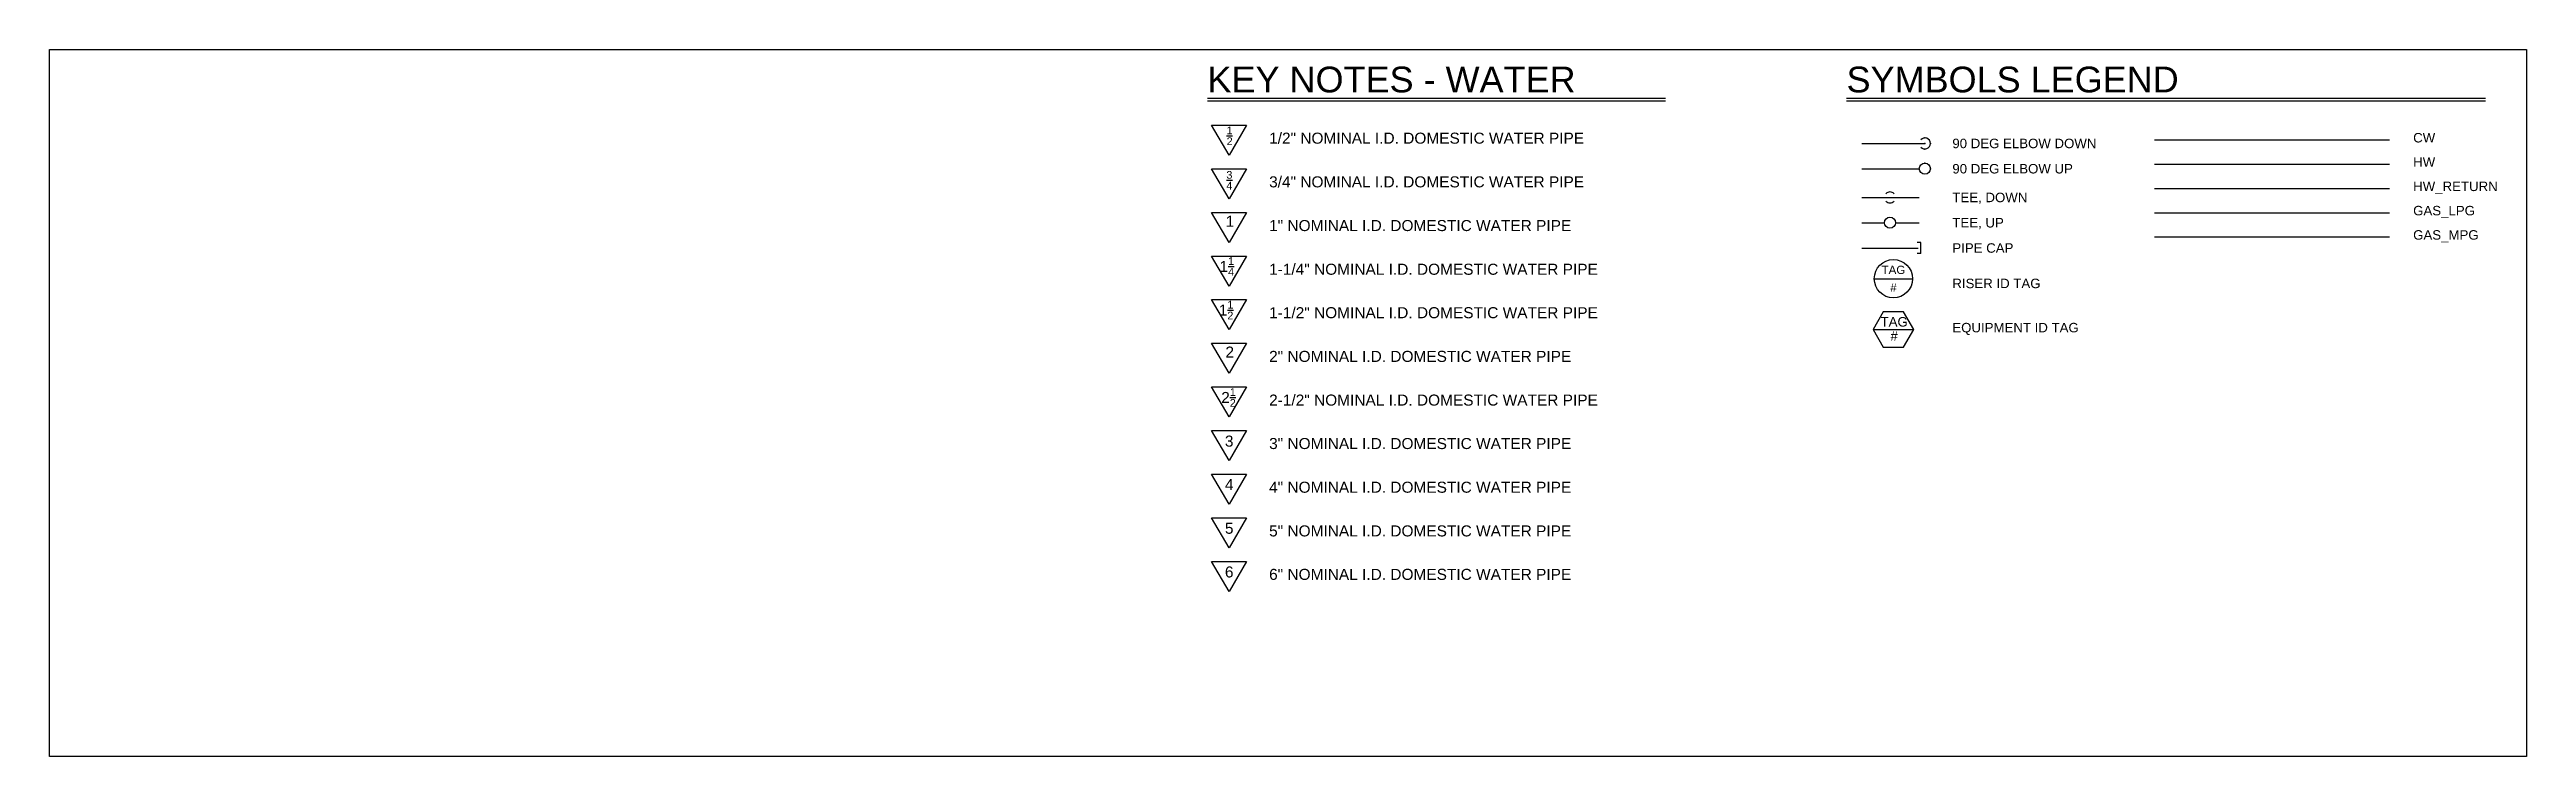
# Model space of a CAD drawing. Extents: x -1929 to 2514, y -3133 to 5867.
# Drawn here: x -1294 to -285, y -909 to -621 of the extents above; entities that cross this region are included whole.
import ezdxf
from ezdxf.enums import TextEntityAlignment as Align

# ---------------------------------------------------------------- set-up
doc = ezdxf.new("R2010")
doc.units = 0
doc.header["$LTSCALE"] = 24
doc.header["$MEASUREMENT"] = 0
doc.layers.get('0').update_dxf_attribs({"color": 8})
for name, color, linetype in [('GEC_LEGEND', 2, 'Continuous'), ('PLUM-CW', 3, 'Cold_Water_Flow'), ('PLUM-GAS_LP', 151, 'Gas_LP'), ('PLUM-GAS_MP', 151, 'Gas_MP'), ('PLUM-HW', 2, 'Hot_Water_Flow'), ('PLUM-HW_RETURN', 7, 'Hot_Water_Return_Flow'), ('PLUM-KEYNOTE-CW', 2, 'Cold_Water_Flow'), ('PLUM_SYMBOLS', 3, 'Continuous'), ('PLUM_TEXT', 2, 'Continuous')]:
    doc.layers.add(name, color=color, linetype=linetype)
doc.layers.add('GEC_NO PLOT', color=7, linetype='Continuous', plot=False)
doc.layers.get('0').freeze()
doc.styles.add('A2', font='arial.ttf', dxfattribs={"height": 4.5})
doc.styles.add('ARC-TITLE', font='arial.ttf', dxfattribs={"width": 1.00018})
doc.styles.add('Arial', font='arial.ttf')
doc.styles.add('rpm', font='arial.ttf', dxfattribs={"width": 0.85, "height": 0.09375})
doc.styles.get("Standard").update_dxf_attribs({"font": 'arial.ttf'})
doc.linetypes.add('Cold_Water_Flow', pattern='A,0.875,-0.125,0,-0.125,0.875,-0.125,["CW",Standard,S=0.1,R=0,X=-0.12585,Y=-0.05],-0.1,0.875,[1,GEC_FlowArrow.shx,S=0.0625,R=0,X=0,Y=0],0.5', length=3.6)
doc.linetypes.add('Gas_LP', pattern='A,3.2,-0.25,["G",Standard,S=0.1,R=0,X=-0.12585,Y=-0.05],-0.065', length=3.515)
doc.linetypes.add('Gas_MP', pattern='A,3,-0.25,["MPG",Standard,S=0.1,R=0,X=-0.125,Y=-0.05],-0.2665', length=3.5165)
doc.linetypes.add('Hot_Water_Flow', pattern='A,0.8125,-0.125,0,-0.125,0,-0.125,0.875,-0.125,["HW",Standard,S=0.1,R=0,X=-0.12585,Y=-0.05],-0.1,0.875,[1,GEC_FlowArrow.shx,S=0.0625,R=0,X=0,Y=0],0.5', length=3.6625)
doc.linetypes.add('Hot_Water_Return_Flow', pattern='A,0.75,-0.125,0,-0.125,0,-0.125,0,-0.125,0.875,["HWR",Standard,S=0.1,R=0,X=-0.12585,Y=-0.05],0.875,[1,GEC_FlowArrow.shx,S=0.0625,R=0,X=0,Y=0],0.5', length=3.5)

msp = doc.modelspace()

# ---------------------------------------------------------------- texts
at = {"layer": 'GEC_LEGEND', "color": 3, "style": 'ARC-TITLE'}
for s, p in [('KEY NOTES - WATER', (-822.7, -638.9)), ('SYMBOLS LEGEND', (-562.4, -638.9))]:
    msp.add_text(s, height=10.5, dxfattribs=at).set_placement(p)
at = {"layer": 'GEC_LEGEND', "char_height": 4.5, "width": 239.582, "attachment_point": 1, "style": 'Arial'}
for s, insert in [('{\\W1;1/2" NOMINAL I.D. DOMESTIC WATER PIPE}', (-797.6, -655.3)), ('{\\W1;3/4" NOMINAL I.D. DOMESTIC WATER PIPE}', (-797.6, -673.1)), ('{\\W1;1" NOMINAL I.D. DOMESTIC WATER PIPE}', (-797.6, -690.9)), ('{\\W1;1-1/4" NOMINAL I.D. DOMESTIC WATER PIPE}', (-797.6, -708.7)), ('{\\W1;1-1/2" NOMINAL I.D. DOMESTIC WATER PIPE}', (-797.6, -726.4)), ('{\\W1;2" NOMINAL I.D. DOMESTIC WATER PIPE}', (-797.6, -744.2)), ('2-1/2" NOMINAL I.D. DOMESTIC WATER PIPE', (-797.6, -762)), ('3" NOMINAL I.D. DOMESTIC WATER PIPE', (-797.6, -779.7)), ('4" NOMINAL I.D. DOMESTIC WATER PIPE', (-797.6, -797.5)), ('5" NOMINAL I.D. DOMESTIC WATER PIPE', (-797.6, -815.3)), ('6" NOMINAL I.D. DOMESTIC WATER PIPE', (-797.6, -833))]:
    msp.add_mtext(s, dxfattribs=dict(at, insert=insert))
at = {"layer": 'PLUM_TEXT', "style": 'Arial'}
for s, p in [('CW', (-331.6, -659.3)), ('HW', (-331.6, -669.2)), ('HW_RETURN', (-331.6, -679.1)), ('GAS_LPG', (-331.6, -689)), ('GAS_MPG', (-331.6, -698.9))]:
    msp.add_text(s, height=3.86, dxfattribs=at).set_placement(p)
for s, height, p in [('90 DEG ELBOW DOWN', 3.857, (-519.3, -659.7)), ('90 DEG ELBOW UP', 3.857, (-519.3, -670)), ('TEE, DOWN', 3.86, (-519.3, -681.7)), ('TEE, UP', 3.86, (-519.3, -692)), ('PIPE CAP', 3.86, (-519.3, -702.3))]:
    msp.add_text(s, height=height, dxfattribs=at).set_placement(p, align=Align.MIDDLE_LEFT)
at = {"layer": 'PLUM_TEXT', "char_height": 3.857, "width": 86.32, "attachment_point": 1, "style": 'Arial'}
for s, insert in [('RISER ID TAG', (-519.3, -714.8)), ('EQUIPMENT ID TAG', (-519.3, -732.8))]:
    msp.add_mtext(s, dxfattribs=dict(at, insert=insert))

# ---------------------------------------------------------------- blocks, each defined once
blk = doc.blocks.new('*U229')
at = {"linetype": 'Continuous'}
blk.add_arc((0, 0), 1.5, 221.81031, 138.18969, dxfattribs=at)
blk = doc.blocks.new('*U228')
at = {"linetype": 'Continuous'}
blk.add_circle((0, 0), 1.5, dxfattribs=at)
blk = doc.blocks.new('*U202')
at = {"linetype": 'Continuous'}
for start, end in [(41.81031, 138.18969), (221.81031, 318.18969)]:
    blk.add_arc((0, 0), 1.5, start, end, dxfattribs=at)
blk = doc.blocks.new('*U165')
at = {"linetype": 'Continuous'}
for p, q in [((0, 0), (5, 0)), ((5.67, 1.5), (4.67, 1.5)), ((5.67, -1.5), (5.67, 1.5)), ((5.67, -1.5), (4.67, -1.5))]:
    blk.add_line(p, q, dxfattribs=at)
blk = doc.blocks.new('8CFM')
blk.add_line((0, 0), (0.404, 0))
blk.add_lwpolyline([(0.101, 0.175), (0, 0), (0.101, -0.175), (0.303, -0.175), (0.404, 0), (0.303, 0.175)], close=True)
at = {"style": 'rpm', "width": 0.85}
for tag, p in [('12', (0.211, 0.03)), ('1200', (0.211, -0.111))]:
    blk.add_attdef(tag, text='', height=0.0938, dxfattribs=at).set_placement(p, align=Align.CENTER)
blk = doc.blocks.new('Tag-Riser')
at = {"color": 0, "linetype": 'ByBlock'}
blk.add_line((-10.4, 0), (10.4, 0), dxfattribs=at)
blk.add_circle((0, 0), 10.4, dxfattribs=at)
at = {"color": 0, "style": 'A2'}
for tag, p in [('TAG', (0, 4.8)), ('#', (0, -4.8))]:
    blk.add_attdef(tag, text='', height=4.5, dxfattribs=at).set_placement(p, align=Align.MIDDLE_CENTER)
blk = doc.blocks.new('WATER NOTE')
at = {"layer": 'PLUM-KEYNOTE-CW', "linetype": 'Continuous'}
blk.add_lwpolyline([(-7.1, 12.2), (7.1, 12.2), (0, 0), (-7.1, 12.2)], dxfattribs=at)
at = {"layer": 'PLUM-KEYNOTE-CW', "insert": (-1, 7.9), "char_height": 4.5, "width": 34.978, "attachment_point": 4, "rotation": 0.0257, "style": 'Arial'}
blk.add_mtext('\\A1;{\\H0.7x;\\S1/2;} ', dxfattribs=at)
blk = doc.blocks.new('*U185')
at = {"layer": 'PLUM-KEYNOTE-CW', "linetype": 'Continuous'}
blk.add_lwpolyline([(-7.1, 12.2), (7.1, 12.2), (0, 0), (-7.1, 12.2)], dxfattribs=at)
at = {"layer": 'PLUM-KEYNOTE-CW', "insert": (-1.1, 7.5), "char_height": 4.5, "width": 34.978, "attachment_point": 4, "rotation": 0.0257, "style": 'Arial'}
blk.add_mtext('\\A1;{\\H0.7x;\\S3/4;} ', dxfattribs=at)
blk = doc.blocks.new('*U186')
at = {"layer": 'PLUM-KEYNOTE-CW', "linetype": 'Continuous'}
blk.add_lwpolyline([(-7.1, 12.2), (7.1, 12.2), (0, 0), (-7.1, 12.2)], dxfattribs=at)
at = {"layer": 'PLUM-KEYNOTE-CW', "insert": (-1.4, 8.6), "char_height": 4.5, "width": 34.978, "attachment_point": 4, "rotation": 0.0257, "style": 'Arial'}
blk.add_mtext('\\A1;1', dxfattribs=at)
blk = doc.blocks.new('*U168')
at = {"layer": 'PLUM-KEYNOTE-CW', "linetype": 'Continuous'}
blk.add_lwpolyline([(-7.1, 12.2), (7.1, 12.2), (0, 0), (-7.1, 12.2)], dxfattribs=at)
at = {"layer": 'PLUM-KEYNOTE-CW', "insert": (-3.9, 8), "char_height": 4.5, "width": 34.978, "attachment_point": 4, "rotation": 0.0257, "style": 'Arial'}
blk.add_mtext('\\A1;1{\\H0.7x;\\S1/4;} ', dxfattribs=at)
blk = doc.blocks.new('*U169')
at = {"layer": 'PLUM-KEYNOTE-CW', "linetype": 'Continuous'}
blk.add_lwpolyline([(-7.1, 12.2), (7.1, 12.2), (0, 0), (-7.1, 12.2)], dxfattribs=at)
at = {"layer": 'PLUM-KEYNOTE-CW', "insert": (-4.2, 7.9), "char_height": 4.5, "width": 34.978, "attachment_point": 4, "rotation": 0.0257, "style": 'Arial'}
blk.add_mtext('\\A1;1{\\H0.7x;\\S1/2;} ', dxfattribs=at)
blk = doc.blocks.new('*U170')
at = {"layer": 'PLUM-KEYNOTE-CW', "linetype": 'Continuous'}
blk.add_lwpolyline([(-7.1, 12.2), (7.1, 12.2), (0, 0), (-7.1, 12.2)], dxfattribs=at)
at = {"layer": 'PLUM-KEYNOTE-CW', "insert": (-1.5, 8.6), "char_height": 4.5, "width": 34.978, "attachment_point": 4, "rotation": 0.0257, "style": 'Arial'}
blk.add_mtext('\\A1;2', dxfattribs=at)
blk = doc.blocks.new('*U171')
at = {"layer": 'PLUM-KEYNOTE-CW', "linetype": 'Continuous'}
blk.add_lwpolyline([(-7.1, 12.2), (7.1, 12.2), (0, 0), (-7.1, 12.2)], dxfattribs=at)
at = {"layer": 'PLUM-KEYNOTE-CW', "insert": (-3.2, 7.9), "char_height": 4.5, "width": 34.978, "attachment_point": 4, "rotation": 0.0257, "style": 'Arial'}
blk.add_mtext('\\A1;2{\\H0.7x;\\S1/2;} ', dxfattribs=at)
blk = doc.blocks.new('*U172')
at = {"layer": 'PLUM-KEYNOTE-CW', "linetype": 'Continuous'}
blk.add_lwpolyline([(-7.1, 12.2), (7.1, 12.2), (0, 0), (-7.1, 12.2)], dxfattribs=at)
at = {"layer": 'PLUM-KEYNOTE-CW', "insert": (-1.7, 7.9), "char_height": 4.5, "width": 34.978, "attachment_point": 4, "rotation": 0.0257, "style": 'Arial'}
blk.add_mtext('\\A1;3', dxfattribs=at)
blk = doc.blocks.new('*U173')
at = {"layer": 'PLUM-KEYNOTE-CW', "linetype": 'Continuous'}
blk.add_lwpolyline([(-7.1, 12.2), (7.1, 12.2), (0, 0), (-7.1, 12.2)], dxfattribs=at)
at = {"layer": 'PLUM-KEYNOTE-CW', "insert": (-1.7, 7.9), "char_height": 4.5, "width": 34.978, "attachment_point": 4, "rotation": 0.0257, "style": 'Arial'}
blk.add_mtext('\\A1;4', dxfattribs=at)
blk = doc.blocks.new('*U174')
at = {"layer": 'PLUM-KEYNOTE-CW', "linetype": 'Continuous'}
blk.add_lwpolyline([(-7.1, 12.2), (7.1, 12.2), (0, 0), (-7.1, 12.2)], dxfattribs=at)
at = {"layer": 'PLUM-KEYNOTE-CW', "insert": (-1.7, 7.9), "char_height": 4.5, "width": 34.978, "attachment_point": 4, "rotation": 0.0257, "style": 'Arial'}
blk.add_mtext('\\A1;5', dxfattribs=at)
blk = doc.blocks.new('*U175')
at = {"layer": 'PLUM-KEYNOTE-CW', "linetype": 'Continuous'}
blk.add_lwpolyline([(-7.1, 12.2), (7.1, 12.2), (0, 0), (-7.1, 12.2)], dxfattribs=at)
at = {"layer": 'PLUM-KEYNOTE-CW', "insert": (-1.7, 7.9), "char_height": 4.5, "width": 34.978, "attachment_point": 4, "rotation": 0.0257, "style": 'Arial'}
blk.add_mtext('\\A1;6', dxfattribs=at)

# ---------------------------------------------------------------- linework, layer by layer
at = {"layer": 'GEC_LEGEND', "color": 4}
for p, q in [((-822.7, -641.2), (-636.1, -641.2)), ((-562.4, -641.2), (-302.1, -641.2))]:
    msp.add_line(p, q, dxfattribs=at)
at = {"layer": 'GEC_LEGEND', "color": 1}
for p, q in [((-822.7, -642.4), (-636.1, -642.4)), ((-562.4, -642.4), (-302.1, -642.4))]:
    msp.add_line(p, q, dxfattribs=at)
at = {"layer": 'GEC_NO PLOT'}
msp.add_lwpolyline([(-285.5, -621.4), (-285.5, -909.4), (-1294.4, -909.4), (-1294.4, -621.4)], close=True, dxfattribs=at)
at = {"layer": 'PLUM-CW'}
msp.add_line((-437, -658.2), (-341.2, -658.2), dxfattribs=at)
at = {"layer": 'PLUM-GAS_LP'}
msp.add_line((-437, -687.9), (-341.2, -687.9), dxfattribs=at)
at = {"layer": 'PLUM-GAS_MP'}
msp.add_line((-437, -697.8), (-341.2, -697.8), dxfattribs=at)
at = {"layer": 'PLUM-HW'}
msp.add_line((-437, -668.1), (-341.2, -668.1), dxfattribs=at)
at = {"layer": 'PLUM-HW_RETURN'}
msp.add_line((-437, -678), (-341.2, -678), dxfattribs=at)
at = {"layer": 'PLUM_SYMBOLS'}
for p, q in [((-556.2, -659.7), (-530.5, -659.7)), ((-556.2, -670), (-532.8, -670)), ((-556.2, -681.7), (-532.8, -681.7)), ((-556.2, -692), (-547.2, -692)), ((-542.4, -692), (-532.8, -692)), ((-556.2, -702.3), (-533.2, -702.3))]:
    msp.add_line(p, q, dxfattribs=at)
for p in [(-530.5, -657.4), (-530.5, -659.7), (-530.5, -662), (-528.2, -659.7), (-530.5, -667.7), (-528.2, -670)]:
    msp.add_point(p, dxfattribs=at)

# ---------------------------------------------------------------- block references
at = {"layer": 'PLUM-KEYNOTE-CW'}
for name, p in [('WATER NOTE', (-813.9, -664.5)), ('*U185', (-813.9, -682.2)), ('*U186', (-813.9, -700)), ('*U168', (-813.9, -717.8)), ('*U169', (-813.9, -735.5)), ('*U170', (-813.9, -753.3)), ('*U171', (-813.9, -771.1)), ('*U172', (-813.9, -788.9)), ('*U173', (-813.9, -806.6)), ('*U174', (-813.9, -824.4)), ('*U175', (-813.9, -842.2))]:
    msp.add_blockref(name, p, dxfattribs=at)
at = {"layer": 'PLUM_SYMBOLS', "xscale": 1.499999798785716, "yscale": 1.499999798785716, "zscale": 1.499999798785716}
for name, p in [('*U229', (-530.5, -659.7)), ('*U228', (-530.5, -670)), ('*U202', (-544.7, -681.7)), ('*U228', (-544.7, -692)), ('*U165', (-540.7, -702.3))]:
    msp.add_blockref(name, p, dxfattribs=at)
at = {"layer": 'PLUM_TEXT', "xscale": 0.7499998376785799, "yscale": 0.7499998376785799, "zscale": 0.7499998376785799}
msp.add_blockref('Tag-Riser', (-543.3, -714.8), dxfattribs=at).add_auto_attribs({'TAG': 'TAG', '#': '#'})
at = {"layer": 'PLUM_TEXT', "linetype": 'ByBlock'}
ref = msp.add_blockref('8CFM', (-551.6, -735.5), dxfattribs=dict(at, xscale=41.142852, yscale=41.142852, zscale=41.142852))
ref.add_attrib('1200', '#', dxfattribs={"layer": '0', "height": 3.86, "style": 'Arial'}).set_placement((-543, -740.1), align=Align.CENTER)
ref.add_attrib('12', 'TAG', dxfattribs={"layer": '0', "height": 3.86, "style": 'Arial'}).set_placement((-543, -734.3), align=Align.CENTER)

msp.set_redraw_order([(e.dxf.handle, doc.entitydb.next_handle()) for e in msp.query("TEXT MTEXT ATTDEF DIMENSION ARC_DIMENSION")])  # texts and dimensions are drawn at this point

doc.saveas('drawing.dxf')
